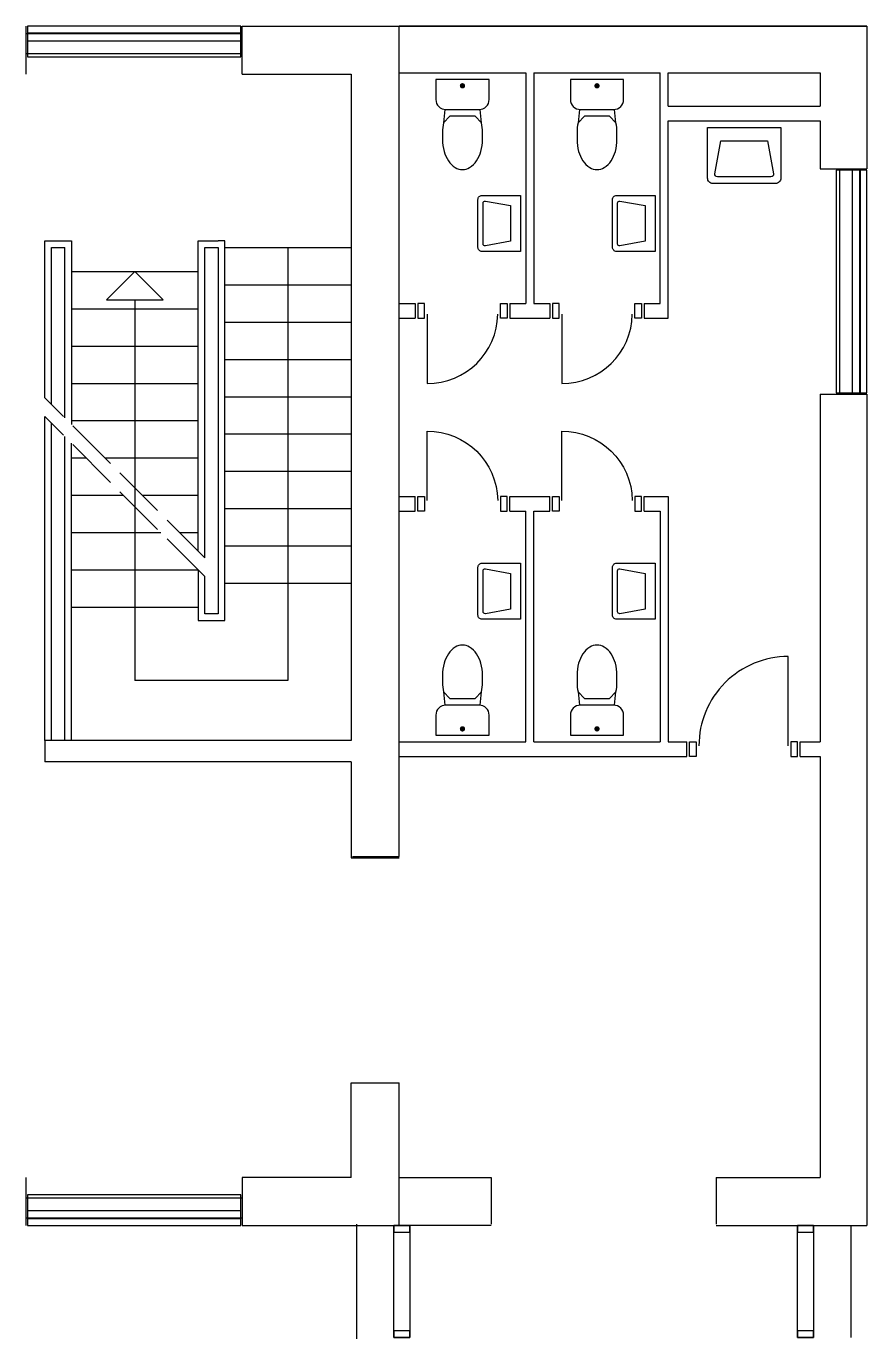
# Model space of a CAD drawing. Header units: millimetres. Extents: x -139113497 to -138993507, y 257886047 to 257896886.
# Drawn here: x -138999817 to -138993507, y 257886047 to 257895897 of the extents above; entities that cross this region are included whole.
import ezdxf

# ---------------------------------------------------------------- set-up
doc = ezdxf.new("R2010")
doc.units = ezdxf.units.MM
doc.header["$LTSCALE"] = 100
doc.linetypes.add('HIDDEN', pattern=[5, 4, -1])
for name, color, linetype in [('A21----', 3, 'Continuous'), ('A22--U-', 1, 'Continuous'), ('A24----', 1, 'Continuous'), ('A314---', 8, 'Continuous'), ('A314-S-', 8, 'Continuous'), ('A321---', 1, 'Continuous'), ('A59----', 2, 'Continuous')]:
    doc.layers.add(name, color=color, linetype=linetype)

# ---------------------------------------------------------------- blocks, each defined once
blk = doc.blocks.new('TOI')
blk.add_lwpolyline([(-200, -200, 0.414214), (-125, -275), (125, -275, 0.414214), (200, -200), (200, -50), (-200, -50)], format="xyb", close=True)
at = {"const_width": 19.8}
blk.add_lwpolyline([(-10.1, -97, 1), (10.1, -97, 1)], format="xyb", close=True, dxfattribs=at)
blk.add_lwpolyline([(-132.2, -274.6), (-142, -375, 0.055722), (-150, -446.7), (-150, -500, 0.067326), (-137.9, -589.7, 0.079706), (-106.1, -659.4, 0.107125), (-53.9, -710.1, 0.140126), (0, -725.5, 0.140126), (53.9, -710.1, 0.107125), (106.1, -659.4, 0.079706), (137.9, -589.7, 0.067326), (150, -500), (150, -446.7, 0.055722), (142, -375), (132.2, -274.6)], format="xyb")
blk.add_lwpolyline([(142, -375), (94.3, -325), (-94.3, -325), (-142, -375)])
blk = doc.blocks.new('HV1')
for points in [[(-179.5, -358.9, -0.414214), (-210, -328.4), (-210, -38.2), (210, -38.2), (210, -328.4, -0.414214), (179.5, -358.9)], [(-153.5, -320.7, -0.468921), (-168.5, -302.7), (-133.6, -114.5), (133.6, -114.5), (168.5, -302.7, -0.468921), (153.5, -320.7)]]:
    blk.add_lwpolyline(points, format="xyb", close=True)
blk = doc.blocks.new('D71V')
for p, q in [((70, 110), (20, 110)), ((20, 110), (20, 0)), ((70, 0), (70, 110)), ((640, 0), (640, 110)), ((640, 110), (690, 110)), ((690, 110), (690, 0)), ((20, 0), (70, 0)), ((90, 28.4), (90, -491.6)), ((690, 0), (640, 0))]:
    blk.add_line(p, q)
blk.add_arc((91.5, 37), 528.6, 269.84255, 359.06613)
blk = doc.blocks.new('D71H')
for points in [[(-640, 110), (-690, 110), (-690, 0), (-640, 0)], [(-20, 0), (-70, 0), (-70, 110), (-20, 110)]]:
    blk.add_lwpolyline(points, close=True)
blk.add_lwpolyline([(-90, 28.4), (-90, -491.6, -0.41025), (-620, 28.4)], format="xyb")
blk = doc.blocks.new('D85V')
for points in [[(70, 110), (20, 110), (20, 0), (70, 0)], [(830, 0), (780, 0), (780, 110), (830, 110)]]:
    blk.add_lwpolyline(points, close=True)
blk.add_lwpolyline([(90, 30), (90, -640, 0.414214), (760, 30)], format="xyb")
blk = doc.blocks.new('HV')
for points in [[(-235, -470, -0.414214), (-275, -430), (-275, -50), (275, -50), (275, -430, -0.414214), (235, -470)], [(-201, -420, -0.468921), (-220.6, -396.4), (-175, -150), (175, -150), (220.6, -396.4, -0.468921), (201, -420)]]:
    blk.add_lwpolyline(points, format="xyb", close=True)
blk = doc.blocks.new('V169')
for p, q in [((-10, 110), (-1680, 110)), ((-10, 50), (-1680, 50))]:
    blk.add_line(p, q)
blk.add_lwpolyline([(-10, 0), (-10, 230), (-1680, 230), (-1680, 0)], close=True)
blk = doc.blocks.new('V169A3')
for p, q in [((1690, 205), (0, 205)), ((1690, 55), (0, 55))]:
    blk.add_line(p, q)
blk = doc.blocks.new('V162')
for p, q in [((1610, 110), (10, 110)), ((1610, 50), (10, 50))]:
    blk.add_line(p, q)
blk.add_lwpolyline([(1610, 0), (1610, 230), (10, 230), (10, 0)], close=True)
blk = doc.blocks.new('PIL')
for p, q in [((0, 0), (-212.1, -212.1)), ((0, 0), (212.1, -212.1)), ((-212.1, -212.1), (212.1, -212.1))]:
    blk.add_line(p, q)
blk = doc.blocks.new('V162A3')
for p, q in [((1620, 205), (0, 205)), ((1620, 55), (0, 55))]:
    blk.add_line(p, q)

msp = doc.modelspace()

# ---------------------------------------------------------------- linework, layer by layer
at = {"layer": 'A21----'}
for p, q in [((-138999817.3, 257895536.8), (-138999817.3, 257895896.8)), ((-138998197.3, 257895536.8), (-138998197.3, 257895896.8)), ((-138998197.3, 257895896.8), (-138997017.3, 257895896.8)), ((-138997017.3, 257895896.8), (-138993507.3, 257895896.8)), ((-138993507.3, 257895896.8), (-138997017.3, 257895896.8)), ((-138993507.3, 257895896.8), (-138993507.3, 257894826.8)), ((-138998197.3, 257895536.8), (-138997377.3, 257895536.8)), ((-138997017.3, 257895546.8), (-138996067.3, 257895546.8)), ((-138996007.3, 257895546.8), (-138995057.3, 257895546.8)), ((-138994997.3, 257895546.8), (-138993857.3, 257895546.8)), ((-138993857.3, 257895546.8), (-138993857.3, 257895296.8)), ((-138993857.3, 257895186.8), (-138993857.3, 257894826.8)), ((-138993857.3, 257894826.8), (-138993507.3, 257894826.8)), ((-138993857.3, 257893136.8), (-138993507.3, 257893136.8)), ((-138993857.3, 257893136.8), (-138993857.3, 257890526.8)), ((-138993507.3, 257893136.8), (-138993507.3, 257886896.8)), ((-138994007.3, 257890416.8), (-138994007.3, 257890526.8)), ((-138994007.3, 257890526.8), (-138993857.3, 257890526.8)), ((-138994007.3, 257890416.8), (-138993857.3, 257890416.8)), ((-138993857.3, 257890416.8), (-138993857.3, 257887256.8)), ((-138999817.3, 257886896.8), (-138999817.3, 257887256.8)), ((-138998197.3, 257887256.8), (-138998197.3, 257887256.8)), ((-138997377.3, 257887256.8), (-138998197.3, 257887256.8)), ((-138998197.3, 257887256.8), (-138998197.3, 257886896.8)), ((-138997017.3, 257887256.8), (-138996327.3, 257887256.8)), ((-138996327.3, 257887256.8), (-138996327.3, 257886906.8)), ((-138994637.3, 257887256.8), (-138994637.3, 257886906.8)), ((-138994637.3, 257887256.8), (-138993857.3, 257887256.8)), ((-138998197.3, 257886896.8), (-138997017.3, 257886896.8)), ((-138996327.3, 257886896.8), (-138997017.3, 257886896.8)), ((-138996327.3, 257886896.8), (-138997017.3, 257886896.8)), ((-138994637.3, 257886896.8), (-138993507.3, 257886896.8))]:
    msp.add_line(p, q, dxfattribs=at)
at = {"layer": 'A21----', "color": 15}
for p, q in [((-138997337.3, 257886906.8), (-138997337.3, 257886046.8)), ((-138993627.3, 257886896.8), (-138993627.3, 257886056.8))]:
    msp.add_line(p, q, dxfattribs=at)
at = {"layer": 'A22--U-'}
for p, q in [((-138997017.3, 257889666.8), (-138997017.3, 257895896.8)), ((-138997377.3, 257895536.8), (-138997377.3, 257890536.8)), ((-138996067.3, 257895546.8), (-138996067.3, 257893816.8)), ((-138996007.3, 257895546.8), (-138996007.3, 257893816.8)), ((-138995057.3, 257893816.8), (-138995057.3, 257895546.8)), ((-138994997.3, 257895296.8), (-138994997.3, 257895546.8)), ((-138994997.3, 257895296.8), (-138993857.3, 257895296.8)), ((-138994997.3, 257893706.8), (-138994997.3, 257895186.8)), ((-138994997.3, 257895186.8), (-138993857.3, 257895186.8)), ((-138997017.3, 257893816.8), (-138996897.3, 257893816.8)), ((-138996897.3, 257893816.8), (-138996897.3, 257893706.8)), ((-138996187.3, 257893816.8), (-138996067.3, 257893816.8)), ((-138996187.3, 257893816.8), (-138996187.3, 257893706.8)), ((-138996007.3, 257893816.8), (-138995887.3, 257893816.8)), ((-138995887.3, 257893816.8), (-138995887.3, 257893706.8)), ((-138995177.3, 257893816.8), (-138995057.3, 257893816.8)), ((-138995177.3, 257893816.8), (-138995177.3, 257893706.8)), ((-138997017.3, 257893706.8), (-138996897.3, 257893706.8)), ((-138996187.3, 257893706.8), (-138995887.3, 257893706.8)), ((-138995177.3, 257893706.8), (-138994997.3, 257893706.8)), ((-138997017.3, 257892366.8), (-138996897.3, 257892366.8)), ((-138996897.3, 257892256.8), (-138996897.3, 257892366.8)), ((-138996187.3, 257892256.8), (-138996187.3, 257892366.8)), ((-138996187.3, 257892366.8), (-138995887.3, 257892366.8)), ((-138995887.3, 257892256.8), (-138995887.3, 257892366.8)), ((-138995177.3, 257892256.8), (-138995177.3, 257892366.8)), ((-138995177.3, 257892366.8), (-138994997.3, 257892366.8)), ((-138994997.3, 257892366.8), (-138994997.3, 257890526.8)), ((-138997017.3, 257892256.8), (-138996897.3, 257892256.8)), ((-138996187.3, 257892256.8), (-138996067.3, 257892256.8)), ((-138996067.3, 257890526.8), (-138996067.3, 257892256.8)), ((-138996007.3, 257890526.8), (-138996007.3, 257892256.8)), ((-138996007.3, 257892256.8), (-138995887.3, 257892256.8)), ((-138995177.3, 257892256.8), (-138995057.3, 257892256.8)), ((-138995057.3, 257892256.8), (-138995057.3, 257890526.8)), ((-138997377.3, 257890536.8), (-138999677.3, 257890536.8)), ((-138999677.3, 257890536.8), (-138999677.3, 257890376.8)), ((-138997017.3, 257890526.8), (-138996067.3, 257890526.8)), ((-138996007.3, 257890526.8), (-138995057.3, 257890526.8)), ((-138994997.3, 257890526.8), (-138994857.3, 257890526.8)), ((-138994857.3, 257890416.8), (-138994857.3, 257890526.8)), ((-138997377.3, 257890376.8), (-138999677.3, 257890376.8)), ((-138997377.3, 257890376.8), (-138997377.3, 257889656.8)), ((-138997017.3, 257890416.8), (-138994857.3, 257890416.8)), ((-138997377.3, 257889656.8), (-138997017.3, 257889656.8)), ((-138997367.3, 257889666.8), (-138997017.3, 257889666.8)), ((-138997377.3, 257887966.8), (-138997017.3, 257887966.8)), ((-138997377.3, 257887256.8), (-138997377.3, 257887966.8)), ((-138997017.3, 257886896.8), (-138997017.3, 257887966.8))]:
    msp.add_line(p, q, dxfattribs=at)
at = {"layer": 'A24----'}
for p, q in [((-138999677.3, 257894286.8), (-138999477.3, 257894286.8)), ((-138999677.3, 257893108.2), (-138999677.3, 257894286.8)), ((-138999477.3, 257894286.8), (-138999477.3, 257892908.2)), ((-138998527.3, 257891958.2), (-138998527.3, 257894286.8)), ((-138998527.3, 257894286.8), (-138998377.3, 257894286.8)), ((-138998327.3, 257894286.8), (-138998377.3, 257894286.8)), ((-138998327.3, 257891436.8), (-138998327.3, 257894286.8)), ((-138999627.3, 257893058.2), (-138999627.3, 257894236.8)), ((-138999627.3, 257894236.8), (-138999527.3, 257894236.8)), ((-138999527.3, 257892958.2), (-138999527.3, 257894236.8)), ((-138998477.3, 257894236.8), (-138998377.3, 257894236.8)), ((-138998477.3, 257891908.2), (-138998477.3, 257894236.8)), ((-138998377.3, 257894236.8), (-138998377.3, 257891486.8)), ((-138998327.3, 257894236.8), (-138997377.3, 257894236.8)), ((-138997852.3, 257894236.8), (-138997852.3, 257890986.8)), ((-138999477.3, 257894056.8), (-138998527.3, 257894056.8)), ((-138998327.3, 257893956.8), (-138997377.3, 257893956.8)), ((-138999002.3, 257893844.6), (-138999002.3, 257890986.8)), ((-138999477.3, 257893776.8), (-138998527.3, 257893776.8)), ((-138998327.3, 257893676.8), (-138997377.3, 257893676.8)), ((-138999477.3, 257893496.8), (-138998527.3, 257893496.8)), ((-138998327.3, 257893396.8), (-138997377.3, 257893396.8)), ((-138999477.3, 257893216.8), (-138998527.3, 257893216.8)), ((-138998327.3, 257893116.8), (-138997377.3, 257893116.8)), ((-138999677.3, 257890536.8), (-138999677.3, 257892966.8)), ((-138999627.3, 257890536.8), (-138999627.3, 257892916.8)), ((-138999477.3, 257892936.8), (-138998527.3, 257892936.8)), ((-138999527.3, 257890536.8), (-138999527.3, 257892816.8)), ((-138998327.3, 257892836.8), (-138997377.3, 257892836.8)), ((-138999477.3, 257890536.8), (-138999477.3, 257892766.8)), ((-138999477.3, 257892656.8), (-138999367.3, 257892656.8)), ((-138999225.9, 257892656.8), (-138998527.3, 257892656.8)), ((-138998327.3, 257892556.8), (-138997377.3, 257892556.8)), ((-138999477.3, 257892376.8), (-138999087.3, 257892376.8)), ((-138998945.9, 257892376.8), (-138998527.3, 257892376.8)), ((-138998327.3, 257892276.8), (-138997377.3, 257892276.8)), ((-138999477.3, 257892096.8), (-138998807.3, 257892096.8)), ((-138998665.9, 257892096.8), (-138998527.3, 257892096.8)), ((-138998327.3, 257891996.8), (-138997377.3, 257891996.8)), ((-138999477.3, 257891816.8), (-138998527.3, 257891816.8)), ((-138998527.3, 257891816.8), (-138998527.3, 257891436.8)), ((-138998477.3, 257891486.8), (-138998477.3, 257891766.8)), ((-138998327.3, 257891716.8), (-138997377.3, 257891716.8)), ((-138999477.3, 257891536.8), (-138998527.3, 257891536.8)), ((-138998527.3, 257891436.8), (-138998327.3, 257891436.8)), ((-138998377.3, 257891486.8), (-138998477.3, 257891486.8)), ((-138997852.3, 257890986.8), (-138999002.3, 257890986.8))]:
    msp.add_line(p, q, dxfattribs=at)
at = {"layer": 'A24----', "linetype": 'HIDDEN'}
for p, q in [((-138998477.3, 257891908.2), (-138999677.3, 257893108.2)), ((-138998477.3, 257891766.8), (-138999677.3, 257892966.8))]:
    msp.add_line(p, q, dxfattribs=at)
at = {"layer": 'A314---'}
for points in [[(-138997057.3, 257886896.8), (-138996937.3, 257886896.8), (-138996937.3, 257886056.8), (-138997057.3, 257886056.8)], [(-138994027.3, 257886896.8), (-138993907.3, 257886896.8), (-138993907.3, 257886056.8), (-138994027.3, 257886056.8)]]:
    msp.add_lwpolyline(points, close=True, dxfattribs=at)
at = {"layer": 'A314-S-', "linetype": 'Continuous'}
for points in [[(-138997057.3, 257886846.8), (-138996937.3, 257886846.8), (-138996937.3, 257886896.8), (-138997057.3, 257886896.8)], [(-138994027.3, 257886846.8), (-138993907.3, 257886846.8), (-138993907.3, 257886896.8), (-138994027.3, 257886896.8)], [(-138997057.3, 257886056.8), (-138996937.3, 257886056.8), (-138996937.3, 257886106.8), (-138997057.3, 257886106.8)], [(-138994027.3, 257886056.8), (-138993907.3, 257886056.8), (-138993907.3, 257886106.8), (-138994027.3, 257886106.8)]]:
    msp.add_lwpolyline(points, close=True, dxfattribs=at)

# ---------------------------------------------------------------- block references
at = {"layer": 'A24----'}
msp.add_blockref('PIL', (-138999002.3, 257894056.8), dxfattribs=at)
at = {"layer": 'A314---'}
for name, p, rotation in [('V162A3', (-138998197.3, 257895896.8), 180), ('V169A3', (-138993507.3, 257893136.8), 90)]:
    msp.add_blockref(name, p, dxfattribs=dict(at, rotation=rotation))
msp.add_blockref('V162A3', (-138999817.3, 257886896.8), dxfattribs=at)
at = {"layer": 'A314-S-'}
for name, p, rotation in [('V162', (-138998197.3, 257895896.8), 180), ('V169', (-138993507.3, 257894826.8), 90)]:
    msp.add_blockref(name, p, dxfattribs=dict(at, rotation=rotation))
msp.add_blockref('V162', (-138999817.3, 257886896.8), dxfattribs=at)
at = {"layer": 'A321---'}
for p in [(-138996897.3, 257893706.8), (-138995887.3, 257893706.8)]:
    msp.add_blockref('D71V', p, dxfattribs=at)
at = {"layer": 'A321---', "rotation": 180}
for name, p in [('D71H', (-138996897.3, 257892366.8)), ('D71H', (-138995887.3, 257892366.8)), ('D85V', (-138994007.3, 257890526.8))]:
    msp.add_blockref(name, p, dxfattribs=at)
at = {"layer": 'A59----'}
for name, p in [('TOI', (-138996542.3, 257895546.8)), ('TOI', (-138995532.3, 257895546.8)), ('HV', (-138994427.3, 257895186.8))]:
    msp.add_blockref(name, p, dxfattribs=at)
for name, p, rotation in [('HV1', (-138996067.3, 257894416.8), 270), ('HV1', (-138995057.3, 257894416.8), 270), ('HV1', (-138996067.3, 257891656.8), 270), ('HV1', (-138995057.3, 257891656.8), 270), ('TOI', (-138996542.3, 257890526.8), 180), ('TOI', (-138995532.3, 257890526.8), 180)]:
    msp.add_blockref(name, p, dxfattribs=dict(at, rotation=rotation))

doc.saveas('drawing.dxf')
